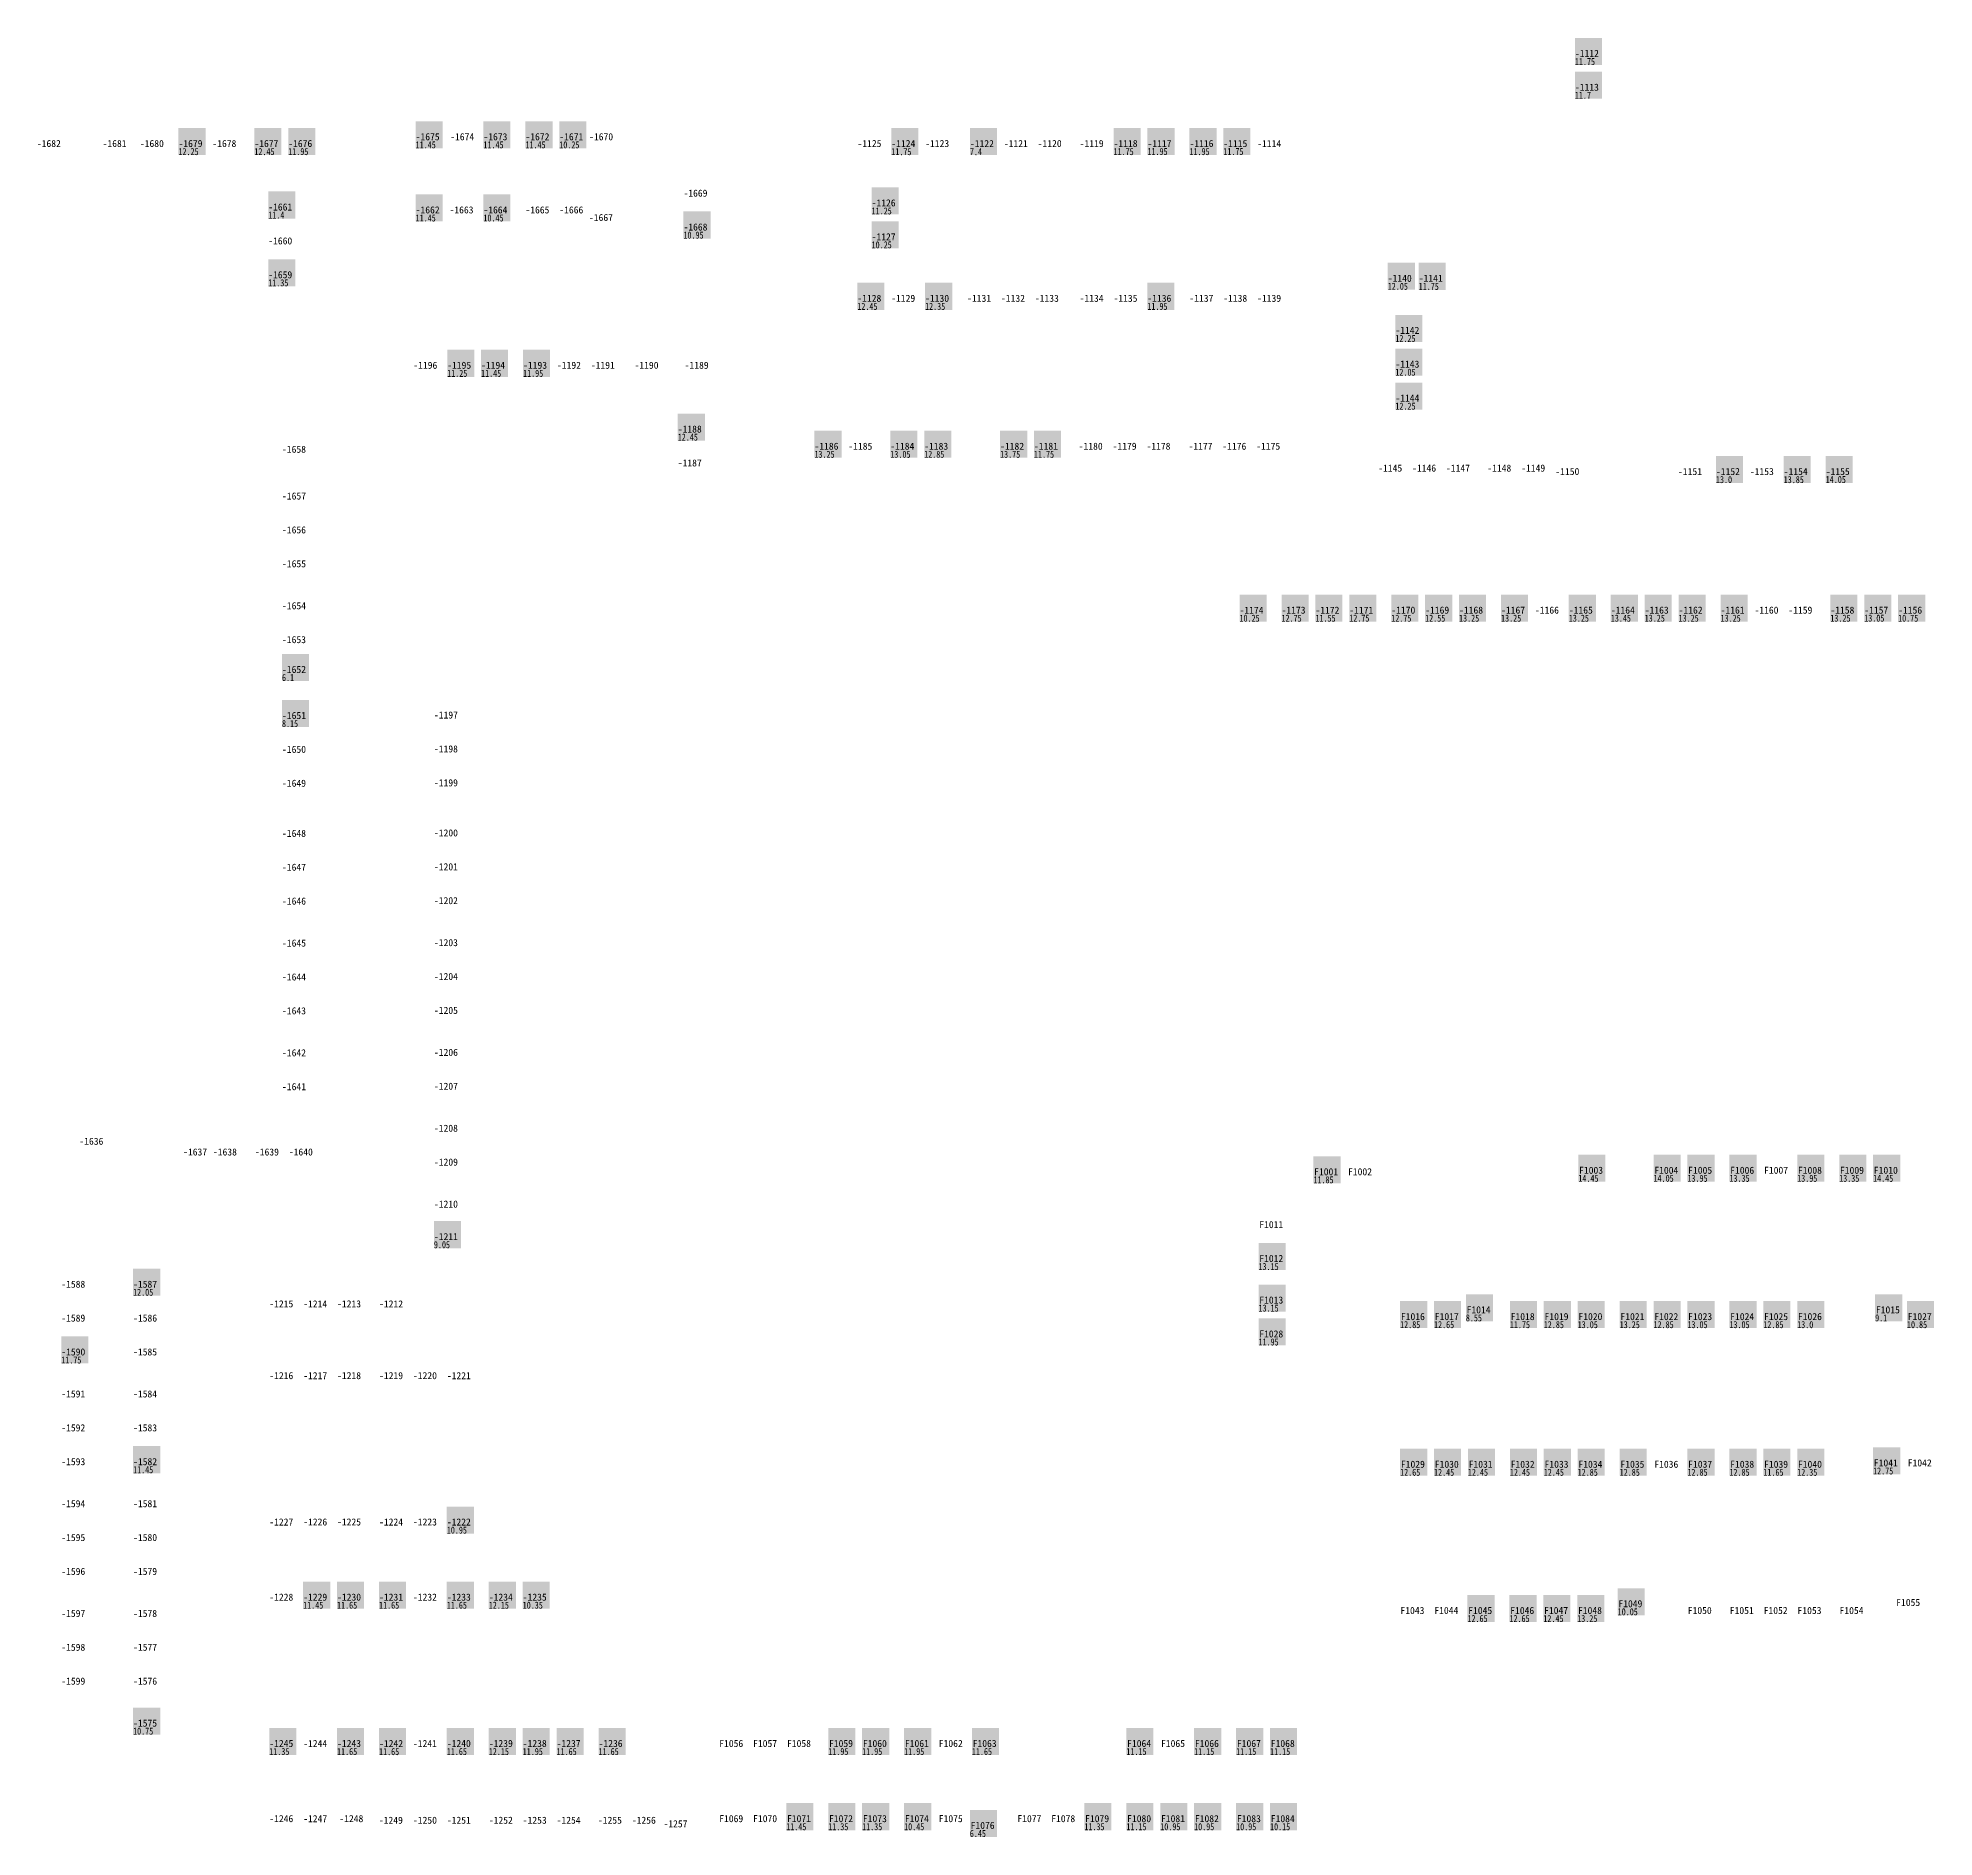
# Model space of a CAD drawing. Header units: millimetres. Extents: x -291287 to 173786, y -607295 to -295550.
# Drawn here: x -265609 to -125690, y -448908 to -316101 of the extents above; entities that cross this region are included whole.
import ezdxf
from ezdxf.enums import TextEntityAlignment as Align

# ---------------------------------------------------------------- set-up
doc = ezdxf.new("R2010")
doc.units = ezdxf.units.MM
doc.header["$LTSCALE"] = 100
for name, color, linetype in [('a_parking_number', 200, 'Continuous'), ('a_parking_price', 221, 'Continuous'), ('a_parking_sales_mark', 180, 'Continuous')]:
    doc.layers.add(name, color=color, linetype=linetype)
doc.styles.add('华文细黑', font='STXIHEI.TTF')
doc.styles.add('黑体', font='simhei.ttf', dxfattribs={"width": 0.8})

msp = doc.modelspace()

# ---------------------------------------------------------------- texts
at = {"layer": 'a_parking_number', "style": '华文细黑'}
for s, p in [('-1112', (-151307, -317244)), ('-1113', (-151307, -319744, 0)), ('-1675', (-236850, -323400, 0)), ('-1674', (-234300, -323400, 0)), ('-1673', (-231850, -323400, 0)), ('-1672', (-228750, -323400, 0)), ('-1671', (-226250, -323400, 0)), ('-1670', (-224050, -323400, 0)), ('-1682', (-264800, -323900, 0)), ('-1681', (-259950, -323900, 0)), ('-1680', (-257200, -323900, 0)), ('-1679', (-254350, -323900, 0)), ('-1678', (-251850, -323900, 0)), ('-1677', (-248750, -323900, 0)), ('-1676', (-246250, -323900, 0)), ('-1125', (-204250, -323900, 0)), ('-1124', (-201750, -323900, 0)), ('-1123', (-199250, -323900, 0)), ('-1122', (-195950, -323900, 0)), ('-1121', (-193450, -323900, 0)), ('-1120', (-190950, -323900, 0)), ('-1119', (-187850, -323900, 0)), ('-1118', (-185350, -323900, 0)), ('-1117', (-182850, -323900, 0)), ('-1116', (-179750, -323900)), ('-1115', (-177250, -323900)), ('-1114', (-174750, -323900)), ('-1669', (-217088, -327564)), ('-1661', (-247727, -328587, 0)), ('-1662', (-236850, -328800, 0)), ('-1663', (-234350, -328800, 0)), ('-1664', (-231850, -328800, 0)), ('-1665', (-228750, -328800, 0)), ('-1666', (-226250, -328800, 0)), ('-1126', (-203204, -328282, 0)), ('-1667', (-224062, -329364, 0)), ('-1668', (-217088, -330064, 0)), ('-1660', (-247727, -331087, 0)), ('-1127', (-203204, -330782, 0)), ('-1659', (-247727, -333587, 0)), ('-1140', (-165118, -333846, 0)), ('-1141', (-162833, -333846, 0)), ('-1128', (-204258, -335326, 0)), ('-1129', (-201758, -335326, 0)), ('-1130', (-199258, -335326, 0)), ('-1131', (-196158, -335326, 0)), ('-1132', (-193658, -335326, 0)), ('-1133', (-191158, -335326, 0)), ('-1134', (-187858, -335326, 0)), ('-1135', (-185358, -335326, 0)), ('-1136', (-182858, -335326, 0)), ('-1137', (-179758, -335326, 0)), ('-1138', (-177258, -335326, 0)), ('-1139', (-174758, -335326, 0)), ('-1142', (-164555, -337686)), ('-1143', (-164555, -340186)), ('-1196', (-237023, -340269, 0)), ('-1195', (-234523, -340269, 0)), ('-1194', (-232023, -340269, 0)), ('-1193', (-228923, -340269, 0)), ('-1192', (-226423, -340269, 0)), ('-1191', (-223923, -340269, 0)), ('-1190', (-220700, -340269, 0)), ('-1189', (-217000, -340269)), ('-1144', (-164555, -342686, 0)), ('-1188', (-217508, -344977, 0)), ('-1658', (-246711, -346470, 0)), ('-1186', (-207423, -346245, 0)), ('-1185', (-204923, -346245, 0)), ('-1184', (-201823, -346245, 0)), ('-1183', (-199323, -346245, 0)), ('-1182', (-193723, -346245, 0)), ('-1181', (-191223, -346245, 0)), ('-1180', (-187923, -346245, 0)), ('-1179', (-185423, -346245, 0)), ('-1178', (-182923, -346245, 0)), ('-1177', (-179823, -346245, 0)), ('-1176', (-177323, -346245, 0)), ('-1175', (-174823, -346245, 0)), ('-1187', (-217508, -347477, 0)), ('-1145', (-165821, -347858, 0)), ('-1146', (-163321, -347858, 0)), ('-1147', (-160821, -347858, 0)), ('-1148', (-157772, -347858, 0)), ('-1149', (-155272, -347858, 0)), ('-1150', (-152751, -348112, 0)), ('-1151', (-143700, -348112, 0)), ('-1152', (-140900, -348112, 0)), ('-1153', (-138400, -348112, 0)), ('-1154', (-135900, -348112, 0)), ('-1155', (-132800, -348112, 0)), ('-1657', (-246711, -349920, 0)), ('-1656', (-246711, -352420, 0)), ('-1655', (-246711, -354920, 0)), ('-1654', (-246711, -358020, 0)), ('-1174', (-176056, -358343)), ('-1173', (-172956, -358343)), ('-1172', (-170456, -358343)), ('-1171', (-167956, -358343)), ('-1170', (-164856, -358343)), ('-1169', (-162356, -358343)), ('-1168', (-159856, -358343)), ('-1167', (-156756, -358343)), ('-1166', (-154256, -358343)), ('-1165', (-151756, -358343)), ('-1164', (-148656, -358343)), ('-1163', (-146156, -358343)), ('-1162', (-143656, -358343)), ('-1161', (-140556, -358343)), ('-1160', (-138056, -358343)), ('-1159', (-135556, -358343)), ('-1158', (-132456, -358343)), ('-1157', (-129956, -358343)), ('-1156', (-127456, -358343)), ('-1653', (-246711, -360520, 0)), ('-1652', (-246711, -362720, 0)), ('-1651', (-246711, -366120, 0)), ('-1197', (-235501, -366087)), ('-1650', (-246711, -368620, 0)), ('-1198', (-235501, -368587, 0)), ('-1649', (-246711, -371120, 0)), ('-1199', (-235501, -371087, 0)), ('-1648', (-246711, -374820, 0)), ('-1200', (-235501, -374787, 0)), ('-1647', (-246711, -377320, 0)), ('-1201', (-235501, -377287, 0)), ('-1646', (-246711, -379820, 0)), ('-1202', (-235501, -379787, 0)), ('-1645', (-246711, -382920, 0)), ('-1203', (-235501, -382887, 0)), ('-1644', (-246711, -385420, 0)), ('-1204', (-235501, -385387, 0)), ('-1643', (-246711, -387920)), ('-1205', (-235501, -387887, 0)), ('-1642', (-246711, -391020, 0)), ('-1206', (-235501, -390987, 0)), ('-1641', (-246711, -393520)), ('-1207', (-235501, -393487, 0)), ('-1636', (-261665, -397550)), ('-1208', (-235501, -396587, 0)), ('-1637', (-254009, -398340, 0)), ('-1638', (-251809, -398340, 0)), ('-1639', (-248709, -398340, 0)), ('-1640', (-246209, -398340, 0)), ('-1209', (-235501, -399087, 0)), ('F1001', (-170550, -399800)), ('F1002', (-168050, -399800)), ('F1003', (-151000, -399690)), ('F1004', (-145450, -399690)), ('F1005', (-142950, -399690)), ('F1006', (-139850, -399690)), ('F1007', (-137350, -399690)), ('F1008', (-134850, -399690)), ('F1009', (-131750, -399690)), ('F1010', (-129250, -399690)), ('-1210', (-235501, -402187)), ('-1211', (-235501, -404585)), ('F1011', (-174600, -403700)), ('F1012', (-174600, -406200)), ('-1588', (-263000, -408100, 0)), ('-1587', (-257700, -408100, 0)), ('-1215', (-247650, -409550)), ('-1214', (-245150, -409550, 0)), ('-1213', (-242650, -409550)), ('-1212', (-239550, -409550)), ('F1013', (-174600, -409270)), ('F1014', (-159300, -409990)), ('F1015', (-129100, -409990)), ('-1589', (-263000, -410600, 0)), ('-1586', (-257700, -410600, 0)), ('F1016', (-164150, -410490)), ('F1017', (-161650, -410490)), ('F1018', (-156050, -410490)), ('F1019', (-153550, -410490)), ('F1020', (-151050, -410490)), ('F1021', (-147950, -410490)), ('F1022', (-145450, -410490)), ('F1023', (-142950, -410490)), ('F1024', (-139850, -410490)), ('F1025', (-137350, -410490)), ('F1026', (-134850, -410490)), ('F1027', (-126750, -410490)), ('F1028', (-174600, -411770)), ('-1590', (-263000, -413100)), ('-1585', (-257700, -413100)), ('-1216', (-247650, -414850)), ('-1217', (-245150, -414850)), ('-1218', (-242650, -414850)), ('-1219', (-239550, -414850)), ('-1220', (-237050, -414850)), ('-1221', (-234550, -414850)), ('-1591', (-263000, -416200, 0)), ('-1584', (-257700, -416200, 0)), ('-1592', (-263000, -418700, 0)), ('-1583', (-257700, -418700, 0)), ('-1593', (-263000, -421200)), ('-1582', (-257700, -421200)), ('F1029', (-164150, -421390)), ('F1030', (-161650, -421390)), ('F1031', (-159150, -421390)), ('F1032', (-156050, -421390)), ('F1033', (-153550, -421390)), ('F1034', (-151050, -421390)), ('F1035', (-147950, -421390)), ('F1036', (-145450, -421390)), ('F1037', (-142950, -421390)), ('F1038', (-139850, -421390)), ('F1039', (-137350, -421390)), ('F1040', (-134850, -421390)), ('F1041', (-129250, -421290)), ('F1042', (-126750, -421290)), ('-1594', (-263000, -424300, 0)), ('-1581', (-257700, -424300, 0)), ('-1595', (-263000, -426800, 0)), ('-1580', (-257700, -426800, 0)), ('-1227', (-247650, -425650, 0)), ('-1226', (-245150, -425650, 0)), ('-1225', (-242650, -425650)), ('-1224', (-239550, -425650)), ('-1223', (-237050, -425650, 0)), ('-1222', (-234550, -425650)), ('-1596', (-263000, -429300)), ('-1579', (-257700, -429300)), ('-1228', (-247650, -431200, 0)), ('-1229', (-245150, -431200, 0)), ('-1230', (-242650, -431200, 0)), ('-1231', (-239550, -431200, 0)), ('-1232', (-237050, -431200, 0)), ('-1233', (-234550, -431200, 0)), ('-1234', (-231450, -431200, 0)), ('-1235', (-228950, -431200, 0)), ('-1597', (-263000, -432400, 0)), ('-1578', (-257700, -432400, 0)), ('F1043', (-164182, -432185)), ('F1044', (-161682, -432185)), ('F1045', (-159182, -432185)), ('F1046', (-156082, -432185)), ('F1047', (-153582, -432185)), ('F1048', (-151082, -432185)), ('F1049', (-148100, -431685)), ('F1050', (-142982, -432185)), ('F1051', (-139882, -432185)), ('F1052', (-137382, -432185)), ('F1053', (-134882, -432185)), ('F1054', (-131782, -432185)), ('F1055', (-127600, -431590)), ('-1598', (-263000, -434900, 0)), ('-1577', (-257700, -434900, 0)), ('-1599', (-263000, -437400)), ('-1576', (-257700, -437400)), ('-1575', (-257700, -440500)), ('-1245', (-247650, -442000)), ('-1244', (-245150, -442000)), ('-1243', (-242650, -442000)), ('-1242', (-239550, -442000)), ('-1241', (-237050, -442000)), ('-1240', (-234550, -442000)), ('-1239', (-231450, -442000)), ('-1238', (-228950, -442000)), ('-1237', (-226450, -442000)), ('-1236', (-223350, -442000)), ('F1056', (-214450, -442000)), ('F1057', (-211950, -442000)), ('F1058', (-209450, -442000)), ('F1059', (-206350, -442000)), ('F1060', (-203850, -442000)), ('F1061', (-200750, -442000)), ('F1062', (-198250, -442000)), ('F1063', (-195750, -442000)), ('F1064', (-184350, -442000)), ('F1065', (-181850, -442000)), ('F1066', (-179350, -442000)), ('F1067', (-176250, -442000)), ('F1068', (-173750, -442000)), ('-1246', (-247650, -447550, 0)), ('-1247', (-245150, -447550)), ('-1248', (-242480, -447550, 0)), ('-1249', (-239565, -447669)), ('-1250', (-237050, -447668, 0)), ('-1251', (-234550, -447668)), ('-1252', (-231450, -447668, 0)), ('-1253', (-228950, -447668, 0)), ('-1254', (-226450, -447668, 0)), ('-1255', (-223400, -447668, 0)), ('-1256', (-220900, -447668, 0)), ('-1257', (-218563, -447928, 0)), ('F1069', (-214450, -447550)), ('F1070', (-211950, -447550)), ('F1071', (-209450, -447550)), ('F1072', (-206350, -447550)), ('F1073', (-203850, -447550)), ('F1074', (-200750, -447550)), ('F1075', (-198250, -447550)), ('F1077', (-192450, -447550)), ('F1078', (-189950, -447550)), ('F1079', (-187450, -447550)), ('F1080', (-184350, -447550)), ('F1081', (-181850, -447550)), ('F1082', (-179350, -447550)), ('F1083', (-176250, -447550)), ('F1084', (-173750, -447550)), ('F1076', (-195900, -448050))]:
    msp.add_text(s, height=520, dxfattribs=at).set_placement(p, align=Align.MIDDLE)
at = {"layer": 'a_parking_price', "style": '黑体', "width": 0.8}
for s, p in [('11.75', (-152194, -318101)), ('11.7', (-152194, -320594)), ('12.25', (-255237, -324750)), ('12.45', (-249637, -324750)), ('11.95', (-247137, -324750)), ('11.45', (-237737, -324250)), ('11.45', (-232737, -324250)), ('11.45', (-229637, -324250)), ('10.25', (-227137, -324250)), ('11.75', (-202637, -324756)), ('7.4', (-196837, -324756)), ('11.75', (-186237, -324750)), ('11.95', (-183737, -324744)), ('11.95', (-180637, -324750)), ('11.75', (-178137, -324744)), ('11.25', (-204091, -329132)), ('11.4', (-248613, -329437)), ('11.45', (-237737, -329650)), ('10.45', (-232737, -329650)), ('10.95', (-217975, -330914)), ('10.25', (-204091, -331632)), ('11.35', (-248613, -334437)), ('12.05', (-166005, -334696)), ('11.75', (-163720, -334702)), ('12.45', (-205145, -336176)), ('12.35', (-200145, -336176)), ('11.95', (-183745, -336176)), ('12.25', (-165442, -338542)), ('11.25', (-235410, -341119)), ('11.45', (-232910, -341119)), ('11.95', (-229810, -341119)), ('12.05', (-165442, -341035)), ('12.25', (-165442, -343542)), ('12.45', (-218395, -345827)), ('13.25', (-208310, -347095)), ('13.05', (-202710, -347095)), ('12.85', (-200210, -347095)), ('13.75', (-194610, -347095)), ('11.75', (-192110, -347095)), ('13.0', (-141787, -348962)), ('13.85', (-136787, -348962)), ('14.05', (-133687, -348955)), ('10.25', (-176943, -359193)), ('12.75', (-173843, -359193)), ('11.55', (-171343, -359193)), ('12.75', (-168843, -359187)), ('12.75', (-165743, -359193)), ('12.55', (-163243, -359193)), ('13.25', (-160743, -359193)), ('13.25', (-157643, -359193)), ('13.25', (-152643, -359193)), ('13.45', (-149543, -359193)), ('13.25', (-147043, -359193)), ('13.25', (-144543, -359193)), ('13.25', (-141443, -359193)), ('13.25', (-133343, -359193)), ('13.05', (-130843, -359187)), ('10.75', (-128343, -359193)), ('6.1', (-247598, -363570)), ('8.15', (-247598, -366970)), ('11.85', (-171490, -400650)), ('14.45', (-151940, -400540)), ('14.05', (-146390, -400540)), ('13.95', (-143890, -400540)), ('13.35', (-140790, -400540)), ('13.95', (-135790, -400540)), ('13.35', (-132690, -400540)), ('14.45', (-130190, -400540)), ('9.05', (-236388, -405441)), ('13.15', (-175540, -407050)), ('12.05', (-258587, -408950)), ('13.15', (-175540, -410120)), ('12.85', (-165090, -411340)), ('12.65', (-162590, -411340)), ('8.55', (-160240, -410840)), ('11.75', (-156990, -411340)), ('12.85', (-154490, -411340)), ('13.05', (-151990, -411340)), ('13.25', (-148890, -411340)), ('12.85', (-146390, -411340)), ('13.05', (-143890, -411340)), ('13.05', (-140790, -411340)), ('12.85', (-138290, -411340)), ('13.0', (-135790, -411340)), ('9.1', (-130040, -410840)), ('10.85', (-127690, -411340)), ('11.95', (-175540, -412620)), ('11.75', (-263887, -413950)), ('11.45', (-258587, -422050)), ('12.65', (-165090, -422240)), ('12.45', (-162590, -422240)), ('12.45', (-160090, -422240)), ('12.45', (-156990, -422240)), ('12.45', (-154490, -422240)), ('12.85', (-151990, -422240)), ('12.85', (-148890, -422240)), ('12.85', (-143890, -422240)), ('12.85', (-140790, -422240)), ('11.65', (-138290, -422240)), ('12.35', (-135790, -422240)), ('12.75', (-130190, -422140)), ('10.95', (-235437, -426506)), ('11.45', (-246037, -432050)), ('11.65', (-243537, -432050)), ('11.65', (-240437, -432050)), ('11.65', (-235437, -432050)), ('12.15', (-232337, -432050)), ('10.35', (-229837, -432050)), ('10.05', (-149040, -432535)), ('12.65', (-160122, -433035)), ('12.65', (-157022, -433035)), ('12.45', (-154522, -433035)), ('13.25', (-152022, -433035)), ('10.75', (-258587, -441344)), ('11.35', (-248537, -442850)), ('11.65', (-243537, -442850)), ('11.65', (-240437, -442856)), ('11.65', (-235437, -442850)), ('12.15', (-232337, -442850)), ('11.95', (-229837, -442850)), ('11.65', (-227337, -442850)), ('11.65', (-224237, -442850)), ('11.95', (-207290, -442850)), ('11.95', (-204790, -442850)), ('11.95', (-201690, -442850)), ('11.65', (-196690, -442850)), ('11.15', (-185290, -442850)), ('11.15', (-180290, -442850)), ('11.15', (-177190, -442850)), ('11.15', (-174690, -442850)), ('11.45', (-210390, -448400)), ('11.35', (-207290, -448400)), ('11.35', (-204790, -448400)), ('10.45', (-201690, -448400)), ('6.45', (-196840, -448900)), ('11.35', (-188390, -448400)), ('11.15', (-185290, -448400)), ('10.95', (-182790, -448400)), ('10.95', (-180290, -448400)), ('10.95', (-177190, -448400)), ('10.15', (-174690, -448400))]:
    msp.add_text(s, height=520, dxfattribs=at).set_placement(p)

# ---------------------------------------------------------------- linework, layer by layer
at = {"layer": 'a_parking_sales_mark'}
for points in [[(-152194, -318101), (-150194, -318101), (-152194, -316101), (-150194, -316101)], [(-152194, -320594), (-150194, -320594), (-152194, -318594), (-150194, -318594)], [(-255237, -324750), (-253237, -324750), (-255237, -322750), (-253237, -322750)], [(-249637, -324750), (-247637, -324750), (-249637, -322750), (-247637, -322750)], [(-247137, -324750), (-245137, -324750), (-247137, -322750), (-245137, -322750)], [(-237737, -324250), (-235737, -324250), (-237737, -322250), (-235737, -322250)], [(-232737, -324250), (-230737, -324250), (-232737, -322250), (-230737, -322250)], [(-229637, -324250), (-227637, -324250), (-229637, -322250), (-227637, -322250)], [(-227137, -324250), (-225137, -324250), (-227137, -322250), (-225137, -322250)], [(-202637, -324756), (-200637, -324756), (-202637, -322756), (-200637, -322756)], [(-196837, -324756), (-194837, -324756), (-196837, -322756), (-194837, -322756)], [(-186237, -324750), (-184237, -324750), (-186237, -322750), (-184237, -322750)], [(-183737, -324744), (-181737, -324744), (-183737, -322744), (-181737, -322744)], [(-180637, -324750), (-178637, -324750), (-180637, -322750), (-178637, -322750)], [(-178137, -324744), (-176137, -324744), (-178137, -322744), (-176137, -322744)], [(-204091, -329132), (-202091, -329132), (-204091, -327132), (-202091, -327132)], [(-248613, -329437), (-246613, -329437), (-248613, -327437), (-246613, -327437)], [(-237737, -329650), (-235737, -329650), (-237737, -327650), (-235737, -327650)], [(-232737, -329650), (-230737, -329650), (-232737, -327650), (-230737, -327650)], [(-217975, -330914), (-215975, -330914), (-217975, -328914), (-215975, -328914)], [(-204091, -331632), (-202091, -331632), (-204091, -329632), (-202091, -329632)], [(-248613, -334437), (-246613, -334437), (-248613, -332437), (-246613, -332437)], [(-166005, -334696), (-164005, -334696), (-166005, -332696), (-164005, -332696)], [(-163720, -334702), (-161720, -334702), (-163720, -332702), (-161720, -332702)], [(-205145, -336176), (-203145, -336176), (-205145, -334176), (-203145, -334176)], [(-200145, -336176), (-198145, -336176), (-200145, -334176), (-198145, -334176)], [(-183745, -336176), (-181745, -336176), (-183745, -334176), (-181745, -334176)], [(-165442, -338542), (-163442, -338542), (-165442, -336542), (-163442, -336542)], [(-235410, -341119), (-233410, -341119), (-235410, -339119), (-233410, -339119)], [(-232910, -341119), (-230910, -341119), (-232910, -339119), (-230910, -339119)], [(-229810, -341119), (-227810, -341119), (-229810, -339119), (-227810, -339119)], [(-165442, -341035), (-163442, -341035), (-165442, -339035), (-163442, -339035)], [(-165442, -343542), (-163442, -343542), (-165442, -341542), (-163442, -341542)], [(-218395, -345827), (-216395, -345827), (-218395, -343827), (-216395, -343827)], [(-208310, -347095), (-206310, -347095), (-208310, -345095), (-206310, -345095)], [(-202710, -347095), (-200710, -347095), (-202710, -345095), (-200710, -345095)], [(-200210, -347095), (-198210, -347095), (-200210, -345095), (-198210, -345095)], [(-194610, -347095), (-192610, -347095), (-194610, -345095), (-192610, -345095)], [(-192110, -347095), (-190110, -347095), (-192110, -345095), (-190110, -345095)], [(-141787, -348962), (-139787, -348962), (-141787, -346962), (-139787, -346962)], [(-136787, -348962), (-134787, -348962), (-136787, -346962), (-134787, -346962)], [(-133687, -348955), (-131687, -348955), (-133687, -346955), (-131687, -346955)], [(-176943, -359193), (-174943, -359193), (-176943, -357193), (-174943, -357193)], [(-173843, -359193), (-171843, -359193), (-173843, -357193), (-171843, -357193)], [(-171343, -359193), (-169343, -359193), (-171343, -357193), (-169343, -357193)], [(-168843, -359187), (-166843, -359187), (-168843, -357187), (-166843, -357187)], [(-165743, -359193), (-163743, -359193), (-165743, -357193), (-163743, -357193)], [(-163243, -359193), (-161243, -359193), (-163243, -357193), (-161243, -357193)], [(-160743, -359193), (-158743, -359193), (-160743, -357193), (-158743, -357193)], [(-157643, -359193), (-155643, -359193), (-157643, -357193), (-155643, -357193)], [(-152643, -359193), (-150643, -359193), (-152643, -357193), (-150643, -357193)], [(-149543, -359193), (-147543, -359193), (-149543, -357193), (-147543, -357193)], [(-147043, -359193), (-145043, -359193), (-147043, -357193), (-145043, -357193)], [(-144543, -359193), (-142543, -359193), (-144543, -357193), (-142543, -357193)], [(-141443, -359193), (-139443, -359193), (-141443, -357193), (-139443, -357193)], [(-133343, -359193), (-131343, -359193), (-133343, -357193), (-131343, -357193)], [(-130843, -359187), (-128843, -359187), (-130843, -357187), (-128843, -357187)], [(-128343, -359193), (-126343, -359193), (-128343, -357193), (-126343, -357193)], [(-247598, -363570), (-245598, -363570), (-247598, -361570), (-245598, -361570)], [(-247598, -366970), (-245598, -366970), (-247598, -364970), (-245598, -364970)], [(-171490, -400650), (-169490, -400650), (-171490, -398650), (-169490, -398650)], [(-151940, -400540), (-149940, -400540), (-151940, -398540), (-149940, -398540)], [(-146390, -400540), (-144390, -400540), (-146390, -398540), (-144390, -398540)], [(-143890, -400540), (-141890, -400540), (-143890, -398540), (-141890, -398540)], [(-140790, -400540), (-138790, -400540), (-140790, -398540), (-138790, -398540)], [(-135790, -400540), (-133790, -400540), (-135790, -398540), (-133790, -398540)], [(-132690, -400540), (-130690, -400540), (-132690, -398540), (-130690, -398540)], [(-130190, -400540), (-128190, -400540), (-130190, -398540), (-128190, -398540)], [(-236388, -405441), (-234388, -405441), (-236388, -403441), (-234388, -403441)], [(-175540, -407050), (-173540, -407050), (-175540, -405050), (-173540, -405050)], [(-258587, -408950), (-256587, -408950), (-258587, -406950), (-256587, -406950)], [(-175540, -410120), (-173540, -410120), (-175540, -408120), (-173540, -408120)], [(-165090, -411340), (-163090, -411340), (-165090, -409340), (-163090, -409340)], [(-162590, -411340), (-160590, -411340), (-162590, -409340), (-160590, -409340)], [(-160240, -410840), (-158240, -410840), (-160240, -408840), (-158240, -408840)], [(-156990, -411340), (-154990, -411340), (-156990, -409340), (-154990, -409340)], [(-154490, -411340), (-152490, -411340), (-154490, -409340), (-152490, -409340)], [(-151990, -411340), (-149990, -411340), (-151990, -409340), (-149990, -409340)], [(-148890, -411340), (-146890, -411340), (-148890, -409340), (-146890, -409340)], [(-146390, -411340), (-144390, -411340), (-146390, -409340), (-144390, -409340)], [(-143890, -411340), (-141890, -411340), (-143890, -409340), (-141890, -409340)], [(-140790, -411340), (-138790, -411340), (-140790, -409340), (-138790, -409340)], [(-138290, -411340), (-136290, -411340), (-138290, -409340), (-136290, -409340)], [(-135790, -411340), (-133790, -411340), (-135790, -409340), (-133790, -409340)], [(-130040, -410840), (-128040, -410840), (-130040, -408840), (-128040, -408840)], [(-127690, -411340), (-125690, -411340), (-127690, -409340), (-125690, -409340)], [(-175540, -412620), (-173540, -412620), (-175540, -410620), (-173540, -410620)], [(-263887, -413950), (-261887, -413950), (-263887, -411950), (-261887, -411950)], [(-258587, -422050), (-256587, -422050), (-258587, -420050), (-256587, -420050)], [(-165090, -422240), (-163090, -422240), (-165090, -420240), (-163090, -420240)], [(-162590, -422240), (-160590, -422240), (-162590, -420240), (-160590, -420240)], [(-160090, -422240), (-158090, -422240), (-160090, -420240), (-158090, -420240)], [(-156990, -422240), (-154990, -422240), (-156990, -420240), (-154990, -420240)], [(-154490, -422240), (-152490, -422240), (-154490, -420240), (-152490, -420240)], [(-151990, -422240), (-149990, -422240), (-151990, -420240), (-149990, -420240)], [(-148890, -422240), (-146890, -422240), (-148890, -420240), (-146890, -420240)], [(-143890, -422240), (-141890, -422240), (-143890, -420240), (-141890, -420240)], [(-140790, -422240), (-138790, -422240), (-140790, -420240), (-138790, -420240)], [(-138290, -422240), (-136290, -422240), (-138290, -420240), (-136290, -420240)], [(-135790, -422240), (-133790, -422240), (-135790, -420240), (-133790, -420240)], [(-130190, -422140), (-128190, -422140), (-130190, -420140), (-128190, -420140)], [(-235437, -426506), (-233437, -426506), (-235437, -424506), (-233437, -424506)], [(-246037, -432050), (-244037, -432050), (-246037, -430050), (-244037, -430050)], [(-243537, -432050), (-241537, -432050), (-243537, -430050), (-241537, -430050)], [(-240437, -432050), (-238437, -432050), (-240437, -430050), (-238437, -430050)], [(-235437, -432050), (-233437, -432050), (-235437, -430050), (-233437, -430050)], [(-232337, -432050), (-230337, -432050), (-232337, -430050), (-230337, -430050)], [(-229837, -432050), (-227837, -432050), (-229837, -430050), (-227837, -430050)], [(-149040, -432535), (-147040, -432535), (-149040, -430535), (-147040, -430535)], [(-160122, -433035), (-158122, -433035), (-160122, -431035), (-158122, -431035)], [(-157022, -433035), (-155022, -433035), (-157022, -431035), (-155022, -431035)], [(-154522, -433035), (-152522, -433035), (-154522, -431035), (-152522, -431035)], [(-152022, -433035), (-150022, -433035), (-152022, -431035), (-150022, -431035)], [(-258587, -441344), (-256587, -441344), (-258587, -439344), (-256587, -439344)], [(-248537, -442850), (-246537, -442850), (-248537, -440850), (-246537, -440850)], [(-243537, -442850), (-241537, -442850), (-243537, -440850), (-241537, -440850)], [(-240437, -442856), (-238437, -442856), (-240437, -440856), (-238437, -440856)], [(-235437, -442850), (-233437, -442850), (-235437, -440850), (-233437, -440850)], [(-232337, -442850), (-230337, -442850), (-232337, -440850), (-230337, -440850)], [(-229837, -442850), (-227837, -442850), (-229837, -440850), (-227837, -440850)], [(-227337, -442850), (-225337, -442850), (-227337, -440850), (-225337, -440850)], [(-224237, -442850), (-222237, -442850), (-224237, -440850), (-222237, -440850)], [(-207290, -442850), (-205290, -442850), (-207290, -440850), (-205290, -440850)], [(-204790, -442850), (-202790, -442850), (-204790, -440850), (-202790, -440850)], [(-201690, -442850), (-199690, -442850), (-201690, -440850), (-199690, -440850)], [(-196690, -442850), (-194690, -442850), (-196690, -440850), (-194690, -440850)], [(-185290, -442850), (-183290, -442850), (-185290, -440850), (-183290, -440850)], [(-180290, -442850), (-178290, -442850), (-180290, -440850), (-178290, -440850)], [(-177190, -442850), (-175190, -442850), (-177190, -440850), (-175190, -440850)], [(-174690, -442850), (-172690, -442850), (-174690, -440850), (-172690, -440850)], [(-210390, -448400), (-208390, -448400), (-210390, -446400), (-208390, -446400)], [(-207290, -448400), (-205290, -448400), (-207290, -446400), (-205290, -446400)], [(-204790, -448400), (-202790, -448400), (-204790, -446400), (-202790, -446400)], [(-201690, -448400), (-199690, -448400), (-201690, -446400), (-199690, -446400)], [(-196840, -448900), (-194840, -448900), (-196840, -446900), (-194840, -446900)], [(-188390, -448400), (-186390, -448400), (-188390, -446400), (-186390, -446400)], [(-185290, -448400), (-183290, -448400), (-185290, -446400), (-183290, -446400)], [(-182790, -448400), (-180790, -448400), (-182790, -446400), (-180790, -446400)], [(-180290, -448400), (-178290, -448400), (-180290, -446400), (-178290, -446400)], [(-177190, -448400), (-175190, -448400), (-177190, -446400), (-175190, -446400)], [(-174690, -448400), (-172690, -448400), (-174690, -446400), (-172690, -446400)]]:
    msp.add_solid(points, dxfattribs=at)

msp.set_redraw_order([(e.dxf.handle, doc.entitydb.next_handle()) for e in msp.query("TEXT MTEXT ATTDEF DIMENSION ARC_DIMENSION")])  # texts and dimensions are drawn at this point

doc.saveas('drawing.dxf')
